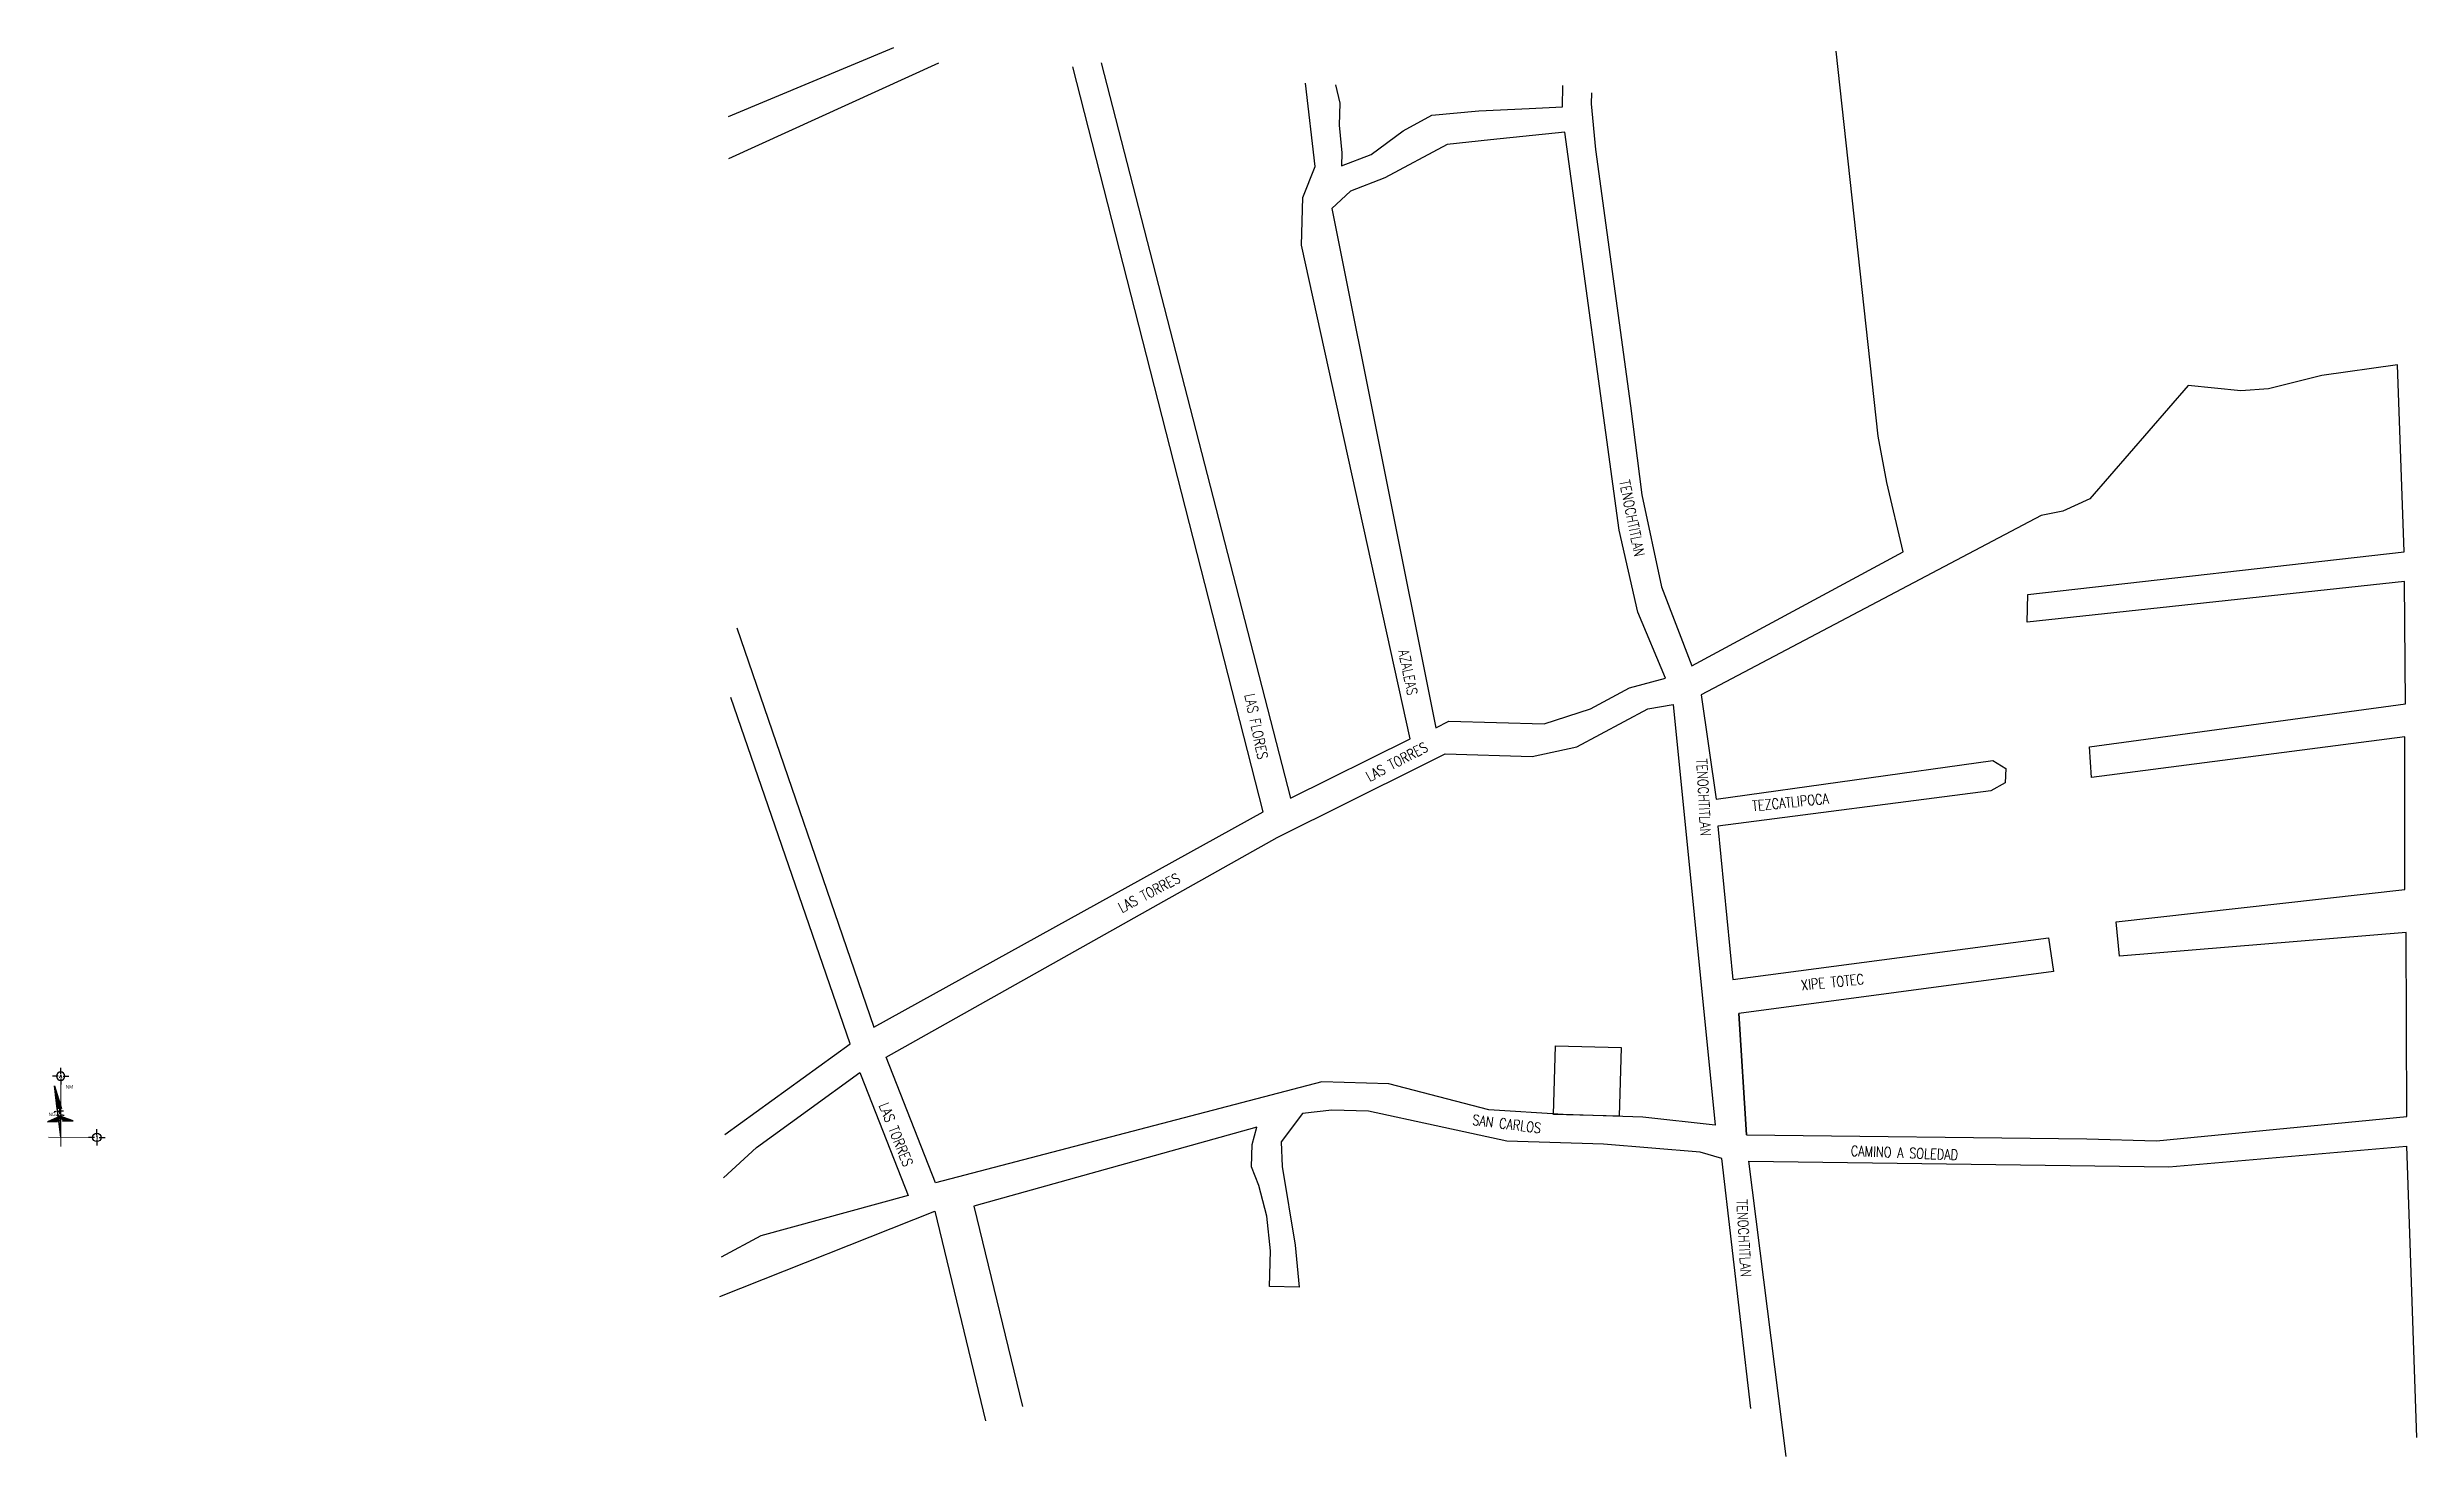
# Model space of a CAD drawing. Header units: millimetres. Extents: x 0 to 257, y -23 to 320.
# Drawn here: x 148.4 to 257.1, y 41.7 to 106.3 of the extents above; entities that cross this region are included whole.
import ezdxf
from ezdxf.enums import TextEntityAlignment as Align

# ---------------------------------------------------------------- set-up
doc = ezdxf.new("R2010")
doc.units = ezdxf.units.MM
doc.header["$LTSCALE"] = 0.1
doc.header["$PDMODE"] = 2
doc.layers.get('Defpoints').update_dxf_attribs({"color": 6})
for name, color, linetype in [('1', 1, 'Continuous'), ('8', 8, 'Continuous'), ('Existente', 8, 'Continuous'), ('MARCO', 7, 'Continuous')]:
    doc.layers.add(name, color=color, linetype=linetype)
doc.styles.add('Romans', font='romans.shx', dxfattribs={"width": 0.8})
doc.styles.add('TEXTOS', font='romans.shx')
doc.dimstyles.new('Cota m', dxfattribs={"dimtxt": 0.2, "dimasz": 0.2, "dimexe": 0.1, "dimexo": 0.1, "dimgap": 0.1, "dimtad": 0, "dimzin": 0, "dimdsep": 46, "dimtxsty": 'TEXTOS', "dimcen": 0.2, "dimclrd": 256, "dimclre": 256, "dimclrt": 256, "dimazin": 0, "dimtfac": 1, "dimtix": 1, "dimtofl": 0, "dimtmove": 0, "dimatfit": 3, "dimfxl": 1, "dimtolj": 1, "dimtzin": 0, "dimlwd": -1, "dimlwe": -1, "dimarcsym": 0})

msp = doc.modelspace()

# ---------------------------------------------------------------- texts
at = {"layer": '8', "attachment_point": 8, "style": 'Romans'}
for s, insert, char_height, rotation in [('TENOCHTITLAN', (220.87, 84.691), 0.47421, 281.48263), ('AZALEAS', (210.592, 77.62), 0.4742, 281.5411), ('LAS FLORES', (203.624, 75.137), 0.4742, 281.5411), ('LAS TORRES', (210.419, 73.353), 0.4742, 27.78247), ('TENOCHTITLAN', (224.156, 71.913), 0.47421, 273.08968), ('TEZCATLIPOCA', (228.398, 71.471), 0.47421, 5.79613), ('LAS TORRES', (199.048, 67.338), 0.4742, 27.78247), ('XIPE TOTEC', (230.326, 63.215), 0.4742, 5.79613), ('LAS TORRES', (187.1, 56.366), 0.4742, 291.9889), ('SAN CARLOS', (215.324, 56.706), 0.4742, 352.95954), ('CAMINO A SOLEDAD', (233.596, 55.38), 0.47421, 357.78247), ('TENOCHTITLAN', (226, 51.682), 0.47421, 273.08968)]:
    msp.add_mtext(s, dxfattribs=dict(at, insert=insert, char_height=char_height, rotation=rotation))
at = {"layer": 'MARCO', "char_height": 0.1616, "width": 0.0669, "attachment_point": 1}
for s, insert in [('NM', (149.205, 58.725)), ('NG', (148.418, 57.466))]:
    msp.add_mtext(s, dxfattribs=dict(at, insert=insert))

# ---------------------------------------------------------------- blocks, each defined once
blk = doc.blocks.new('ZEJEV')
at = {"linetype": 'Continuous', "ltscale": 0.25}
h = blk.add_hatch(color=256, dxfattribs=at)
edge = h.paths.add_edge_path()
edge.add_arc((0, 0), 0.333, 0, 360)
edge = h.paths.add_edge_path(flags=16)
edge.add_arc((0, 0), 0.318, 0, 360)
for p, q in [((-0.21, 0), (-0.7, 0)), ((0, 0.21), (0, 0.7)), ((0.21, 0), (0.7, 0)), ((0, -0.21), (0, -0.7))]:
    blk.add_line(p, q, dxfattribs=at)
at = {"linetype": 'Continuous', "ltscale": 0.25, "const_width": 0.024}
for points in [[(-0.26, 0), (-0.64, 0)], [(0, 0.26), (0, 0.64)], [(0.26, 0), (0.64, 0)], [(0, -0.26), (0, -0.64)]]:
    blk.add_lwpolyline(points, dxfattribs=at)
at = {"linetype": 'Continuous', "ltscale": 0.25}
blk.add_circle((0, 0), 0.359, dxfattribs=at)
at = {"linetype": 'Continuous', "style": 'Romans'}
blk.add_attdef('X', text='', height=0.3, rotation=0, dxfattribs=at).set_placement((0, 0), align=Align.MIDDLE)
blk = doc.blocks.new('*D169')
at = {"ltscale": 0.1, "transparency": 16777216}
blk.add_line((148.94, 57.4), (148.94, 57.44), dxfattribs=at)
for start, end in [(96.3213, 100.8726), (80.8975, 85.4488)]:
    blk.add_arc((148.98, 56.33), 1.01, start, end, dxfattribs=at)
for points in [[(148.87, 57.34), (148.87, 57.32), (148.95, 57.34)], [(149.06, 57.32), (149.06, 57.35), (148.98, 57.34)]]:
    blk.add_solid(points, dxfattribs=at)
at = {"layer": 'Defpoints', "color": 0, "ltscale": 0.1, "transparency": 16777216}
for p in [(148.98, 58.76), (148.95, 57.3), (148.97, 57.34), (148.98, 56.33), (148.98, 55.9)]:
    blk.add_point(p, dxfattribs=at)
at = {"ltscale": 0.1, "transparency": 16777216, "insert": (148.96, 57.34), "char_height": 0.05, "attachment_point": 5, "rotation": 0.8851, "style": 'TEXTOS'}
blk.add_mtext('\\A1;1.77°', dxfattribs=at)
blk = doc.blocks.new('*D170')
at = {"ltscale": 0.1, "transparency": 16777216}
blk.add_line((148.94, 57.4), (148.94, 57.63), dxfattribs=at)
for start, end in [(100.6427, 104.4653), (84.125, 87.9475)]:
    blk.add_arc((148.98, 56.33), 1.2, start, end, dxfattribs=at)
for points in [[(148.75, 57.52), (148.76, 57.49), (148.84, 57.52)], [(149.02, 57.51), (149.02, 57.54), (148.94, 57.53)]]:
    blk.add_solid(points, dxfattribs=at)
at = {"layer": 'Defpoints', "color": 0, "ltscale": 0.1, "transparency": 16777216}
for p in [(148.79, 57.92), (148.91, 57.53), (148.95, 57.3), (148.98, 56.33), (148.98, 56.33)]:
    blk.add_point(p, dxfattribs=at)
at = {"ltscale": 0.1, "transparency": 16777216, "insert": (148.89, 57.52), "char_height": 0.05, "attachment_point": 5, "rotation": 4.2951, "style": 'TEXTOS'}
blk.add_mtext('\\A1;5.05°', dxfattribs=at)

# ---------------------------------------------------------------- dimensions: what is measured, and where the dimension line sits
at = {"ltscale": 0.1}
for base, line1, line2, picture, middle in [((148.968, 57.336), ((148.978, 55.899), (148.978, 58.758)), ((148.978, 56.329), (148.948, 57.298)), '*D169', (148.962, 57.336)), ((148.9058, 57.5261), ((148.7876, 57.9213), (148.978, 56.3289)), ((148.978, 56.3289), (148.9481, 57.298)), '*D170', (148.8882, 57.5249))]:
    dim = msp.add_angular_dim_2l(base=base, line1=line1, line2=line2, dimstyle='Cota m', override={"dimtxt": 0.05, "dimasz": 0.08}, dxfattribs=at)
    dim.commit()
    dim.dimension.update_dxf_attribs({"geometry": picture, "text_midpoint": middle})

# ---------------------------------------------------------------- hatches: boundary and pattern name
at = {"layer": 'MARCO', "ltscale": 0.01}
h = msp.add_hatch(dxfattribs=at)
h.set_pattern_fill('ANSI31', color=256, scale=0.006223, angle=434.80981, style=0)
h.set_pattern_definition([(29.80981, (-296.611779, -726.85261), (0.00982164557, -0.01714275325), [])])
h.paths.add_polyline_path([(148.744, 58.496), (149.002, 57.67), (148.843, 57.652)])
h = msp.add_hatch(dxfattribs=at)
h.set_pattern_fill('ANSI31', color=256, scale=0.005186, angle=444.04383, style=0)
h.set_pattern_definition([(11.0438257, (-412.513965, -441.954133), (0.0031538709, -0.01615925888), [])])
edge = h.paths.add_edge_path()
edge.add_arc((148.956, 57.076), 0.13, 0.28163, 183.80602, ccw=False)
edge.add_line((149.086, 57.077), (149.483, 57.091))
edge.add_line((149.483, 57.091), (148.949, 57.285))
edge.add_line((148.949, 57.285), (148.43, 57.054))
edge.add_line((148.43, 57.054), (148.826, 57.068))

# ---------------------------------------------------------------- linework, layer by layer
at = {"ltscale": 0.1}
msp.add_line((148.978, 56.329), (148.747, 58.262), dxfattribs=at)
at = {"color": 8, "ltscale": 0.1}
msp.add_line((148.978, 56.329), (148.948, 57.298), dxfattribs=at)
at = {"layer": '1', "color": 1, "ltscale": 0.1}
msp.add_lwpolyline([(220.599, 60.443), (220.504, 57.292), (217.496, 57.382), (217.591, 60.533), (220.599, 60.443)], dxfattribs=at)
at = {"layer": '8', "ltscale": 0.1}
for p, q in [((179.635, 103.166), (187.225, 106.342)), ((179.652, 101.236), (189.286, 105.637))]:
    msp.add_line(p, q, dxfattribs=at)
for points in [[(196.73, 105.637), (205.426, 71.885), (210.911, 74.614), (205.926, 97.274), (205.992, 99.45), (206.553, 100.879), (206.114, 104.693)], [(219.24, 104.262), (219.225, 103.755), (219.422, 101.659), (221.038, 89.9), (221.553, 85.805), (222.447, 81.581), (223.846, 77.97), (233.552, 83.191), (232.79, 86.375), (232.4, 88.496), (230.464, 106.174)], [(180.006, 79.708), (186.308, 61.376), (204.164, 71.258), (195.436, 105.446)], [(207.484, 104.624), (207.691, 103.788), (207.66, 102.777), (207.78, 101.505), (207.762, 100.907), (209.133, 101.427), (210.594, 102.518), (211.92, 103.231), (214.075, 103.425), (216.387, 103.54), (217.903, 103.615), (217.932, 104.586)], [(212.1, 75.113), (212.689, 75.429), (217.061, 75.298), (219.192, 75.987), (220.978, 76.947), (222.631, 77.394), (221.374, 80.424), (220.509, 84.181), (218.024, 102.456), (214.608, 102.1), (212.615, 101.892), (209.759, 100.356), (208.187, 99.751), (207.322, 98.955), (212.1, 75.113)], [(179.457, 56.46), (185.208, 60.614), (179.74, 76.508)], [(179.397, 54.466), (180.915, 55.864), (183.252, 57.561), (185.657, 59.307), (185.716, 59.156), (187.879, 53.65), (181.116, 51.81), (179.288, 50.826)], [(226.556, 43.887), (225.221, 55.35), (224.222, 55.645), (219.786, 56.016), (215.359, 56.149), (212.112, 56.855), (209.01, 57.526), (207.322, 57.577), (205.98, 57.414), (204.99, 56.116), (205.043, 54.983), (205.64, 51.377), (205.817, 49.447), (204.461, 49.488), (204.51, 51.12), (204.336, 52.704), (203.972, 54.122), (203.638, 54.972), (203.669, 55.998), (203.875, 56.79), (190.89, 53.167), (193.132, 43.978)], [(228.176, 41.676), (226.461, 55.226), (245.747, 54.979), (256.656, 55.916), (257.113, 42.554)], [(179.233, 49.021), (189.108, 52.944)], [(189.108, 52.944), (191.421, 43.323)]]:
    msp.add_lwpolyline(points, dxfattribs=at)
for points in [[(226.011, 62.01), (226.36, 56.442), (241.976, 56.256), (245.17, 56.16), (256.662, 57.29), (256.63, 65.723), (243.472, 64.635), (243.327, 66.214), (256.568, 67.696), (256.565, 74.712), (242.184, 72.835), (242.106, 74.241), (256.603, 76.215), (256.561, 81.834), (239.233, 79.966), (239.272, 81.243), (256.534, 83.192), (256.239, 91.771), (252.755, 91.283), (250.308, 90.678), (249.052, 90.588), (246.62, 90.83), (242.109, 85.624), (240.877, 85.055), (239.878, 84.862), (224.273, 76.636), (224.966, 71.844), (237.668, 73.615), (238.253, 73.253), (238.233, 72.591), (237.568, 72.234), (225.034, 70.601), (225.735, 63.565), (240.224, 65.485), (240.441, 63.932), (226.011, 62.01), (226.36, 56.442)], [(212.526, 73.918), (216.513, 73.798), (218.566, 74.242), (221.826, 75.996), (222.985, 76.194), (224.918, 56.88), (221.601, 57.258), (217.943, 57.369), (214.523, 57.589), (209.938, 58.783), (206.859, 58.876), (189.133, 54.245), (186.871, 60.008), (204.813, 70.086), (211.426, 73.371)]]:
    msp.add_lwpolyline(points, close=True, dxfattribs=at)
at = {"layer": 'Existente', "lineweight": 0}
for p, q in [((148.978, 55.899), (148.978, 58.758)), ((148.788, 57.921), (148.978, 56.329)), ((150.263, 56.324), (148.413, 56.331))]:
    msp.add_line(p, q, dxfattribs=at)
at = {"layer": 'MARCO', "ltscale": 0.01}
for points in [[(148.696, 58.691), (149.023, 57.655), (148.822, 57.631)], [(148.744, 58.496), (149.002, 57.67), (148.843, 57.652)]]:
    msp.add_lwpolyline(points, close=True, dxfattribs=at)
for points in [[(148.839, 57.056, -1.1460766), (149.074, 57.064), (149.545, 57.081), (148.948, 57.298), (148.368, 57.039)], [(148.826, 57.068, -1.0312389), (149.086, 57.077), (149.483, 57.091), (148.949, 57.285), (148.43, 57.054)]]:
    msp.add_lwpolyline(points, format="xyb", close=True, dxfattribs=at)

# ---------------------------------------------------------------- block references
at = {"layer": 'MARCO'}
ref = msp.add_blockref('ZEJEV', (148.978, 59.134), dxfattribs=dict(at, xscale=-0.5396254929922604, yscale=0.5396254929922604, zscale=0.5396254929922604, rotation=180))
ref.add_attrib('X', 'A', dxfattribs={"layer": '0', "linetype": 'Continuous', "height": 0.162, "rotation": 359.99998, "style": 'Romans'}).set_placement((148.978, 59.134), align=Align.MIDDLE)
ref = msp.add_blockref('ZEJEV', (150.639, 56.323), dxfattribs=dict(at, xscale=0.5396254929922599, yscale=0.5396254929922599, zscale=0.5396254929922599, rotation=179.789391201601))
ref.add_attrib('X', '1', dxfattribs={"layer": '0', "linetype": 'Continuous', "height": 0.162, "rotation": 359.78941, "style": 'Romans'}).set_placement((150.639, 56.323), align=Align.MIDDLE)

msp.set_redraw_order([(e.dxf.handle, doc.entitydb.next_handle()) for e in msp.query("TEXT MTEXT ATTDEF DIMENSION ARC_DIMENSION")])  # texts and dimensions are drawn at this point

doc.saveas('drawing.dxf')
